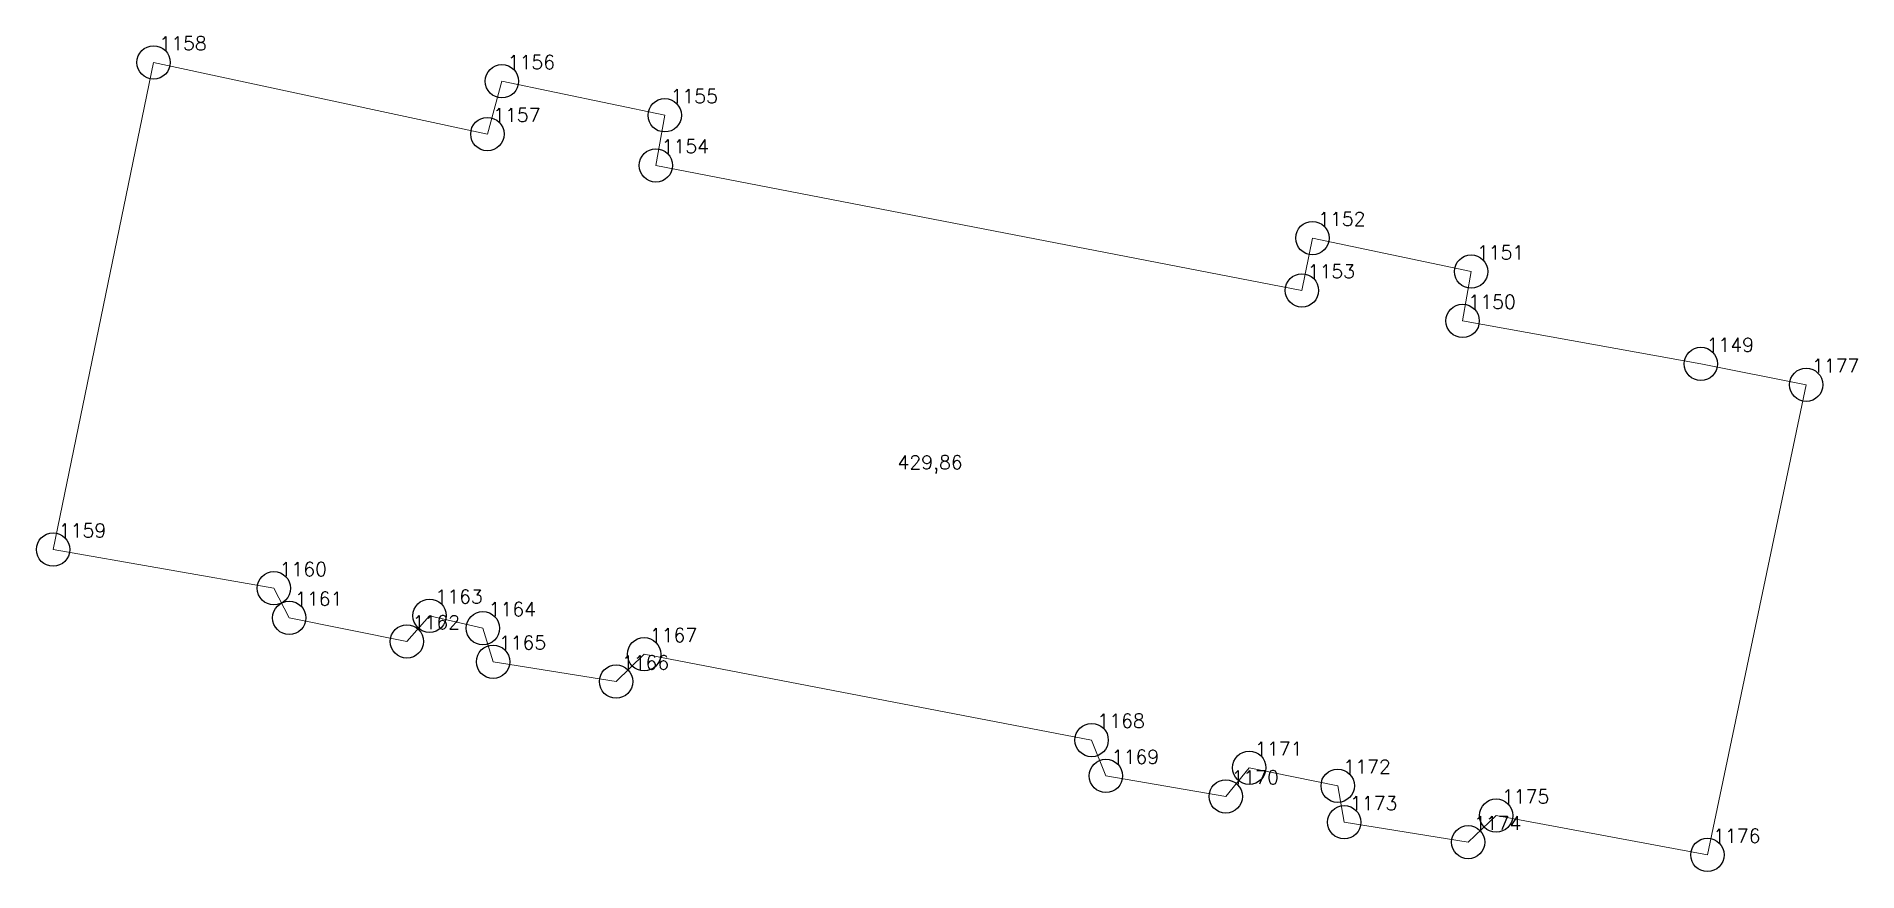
# Model space of a CAD drawing. Extents: x 1390459 to 1399082, y 355064 to 360767.
# Drawn here: x 1394394.03 to 1394435.01, y 359402.01 to 359420.81 of the extents above; entities that cross this region are included whole.
import ezdxf

# ---------------------------------------------------------------- set-up
doc = ezdxf.new("R2010")
doc.units = 0
doc.header["$PDMODE"] = 33
doc.header["$PDSIZE"] = 0.75
doc.layers.add('9 - ценная историческая застройка советский период', color=7, linetype='Continuous')
doc.styles.get("Standard").update_dxf_attribs({"font": 'simplex.shx'})

msp = doc.modelspace()

# ---------------------------------------------------------------- texts
at = {"layer": '9 - ценная историческая застройка советский период', "color": 7}
for s, p in [('1158', (1394396.793, 359420.495)), ('1156', (1394404.631, 359420.071)), ('1155', (1394408.295, 359419.305)), ('1157', (1394404.303, 359418.883)), ('1154', (1394408.095, 359418.177)), ('1152', (1394422.868, 359416.542)), ('1151', (1394426.44, 359415.787)), ('1153', (1394422.632, 359415.362)), ('1150', (1394426.249, 359414.676)), ('1149', (1394431.609, 359413.707)), ('1177', (1394433.98, 359413.238)), ('429,86', (1394413.403, 359411.064)), ('1159', (1394394.531, 359409.529)), ('1160', (1394399.499, 359408.659)), ('1161', (1394399.845, 359407.993)), ('1163', (1394403.004, 359408.041)), ('1162', (1394402.492, 359407.463)), ('1164', (1394404.202, 359407.757)), ('1165', (1394404.432, 359407.005)), ('1167', (1394407.829, 359407.172)), ('1166', (1394407.199, 359406.558)), ('1168', (1394417.901, 359405.243)), ('1171', (1394421.447, 359404.618)), ('1169', (1394418.223, 359404.435)), ('1172', (1394423.437, 359404.212)), ('1170', (1394420.919, 359403.972)), ('1173', (1394423.584, 359403.392)), ('1175', (1394427.003, 359403.54)), ('1174', (1394426.373, 359402.943)), ('1176', (1394431.756, 359402.656))]:
    msp.add_text(s, height=0.3111, dxfattribs=at).set_placement(p)

# ---------------------------------------------------------------- linework, layer by layer
at = {"layer": '9 - ценная историческая застройка советский период', "color": 7, "lineweight": 20}
msp.add_lwpolyline([(1394431.48, 359413.433), (1394433.851, 359412.964), (1394431.627, 359402.382), (1394426.874, 359403.266), (1394426.244, 359402.669), (1394423.455, 359403.117), (1394423.308, 359403.938), (1394421.318, 359404.344), (1394420.79, 359403.698), (1394418.094, 359404.16), (1394417.772, 359404.968), (1394407.7, 359406.898), (1394407.07, 359406.284), (1394404.303, 359406.731), (1394404.073, 359407.483), (1394402.875, 359407.767), (1394402.363, 359407.188), (1394399.716, 359407.718), (1394399.37, 359408.385), (1394394.402, 359409.254), (1394396.664, 359420.221), (1394404.174, 359418.609), (1394404.502, 359419.796), (1394408.165, 359419.03), (1394407.966, 359417.903), (1394422.503, 359415.088), (1394422.739, 359416.268), (1394426.311, 359415.512), (1394426.12, 359414.402), (1394431.48, 359413.433)], close=True, dxfattribs=at)
at = {"layer": '9 - ценная историческая застройка советский период'}
for p in [(1394396.664, 359420.221), (1394404.502, 359419.796), (1394408.165, 359419.03), (1394404.174, 359418.609), (1394407.966, 359417.903), (1394422.739, 359416.268), (1394426.311, 359415.512), (1394422.503, 359415.088), (1394426.12, 359414.402), (1394431.48, 359413.433), (1394433.851, 359412.964), (1394394.402, 359409.254), (1394399.37, 359408.385), (1394399.716, 359407.718), (1394402.875, 359407.767), (1394404.073, 359407.483), (1394402.363, 359407.188), (1394407.7, 359406.898), (1394404.303, 359406.731), (1394407.07, 359406.284), (1394417.772, 359404.968), (1394418.094, 359404.16), (1394421.318, 359404.344), (1394420.79, 359403.698), (1394423.308, 359403.938), (1394426.874, 359403.266), (1394423.455, 359403.117), (1394426.244, 359402.669), (1394431.627, 359402.382)]:
    msp.add_point(p, dxfattribs=at)

msp.set_redraw_order([(e.dxf.handle, doc.entitydb.next_handle()) for e in msp.query("TEXT MTEXT ATTDEF DIMENSION ARC_DIMENSION")])  # texts and dimensions are drawn at this point

doc.saveas('drawing.dxf')
